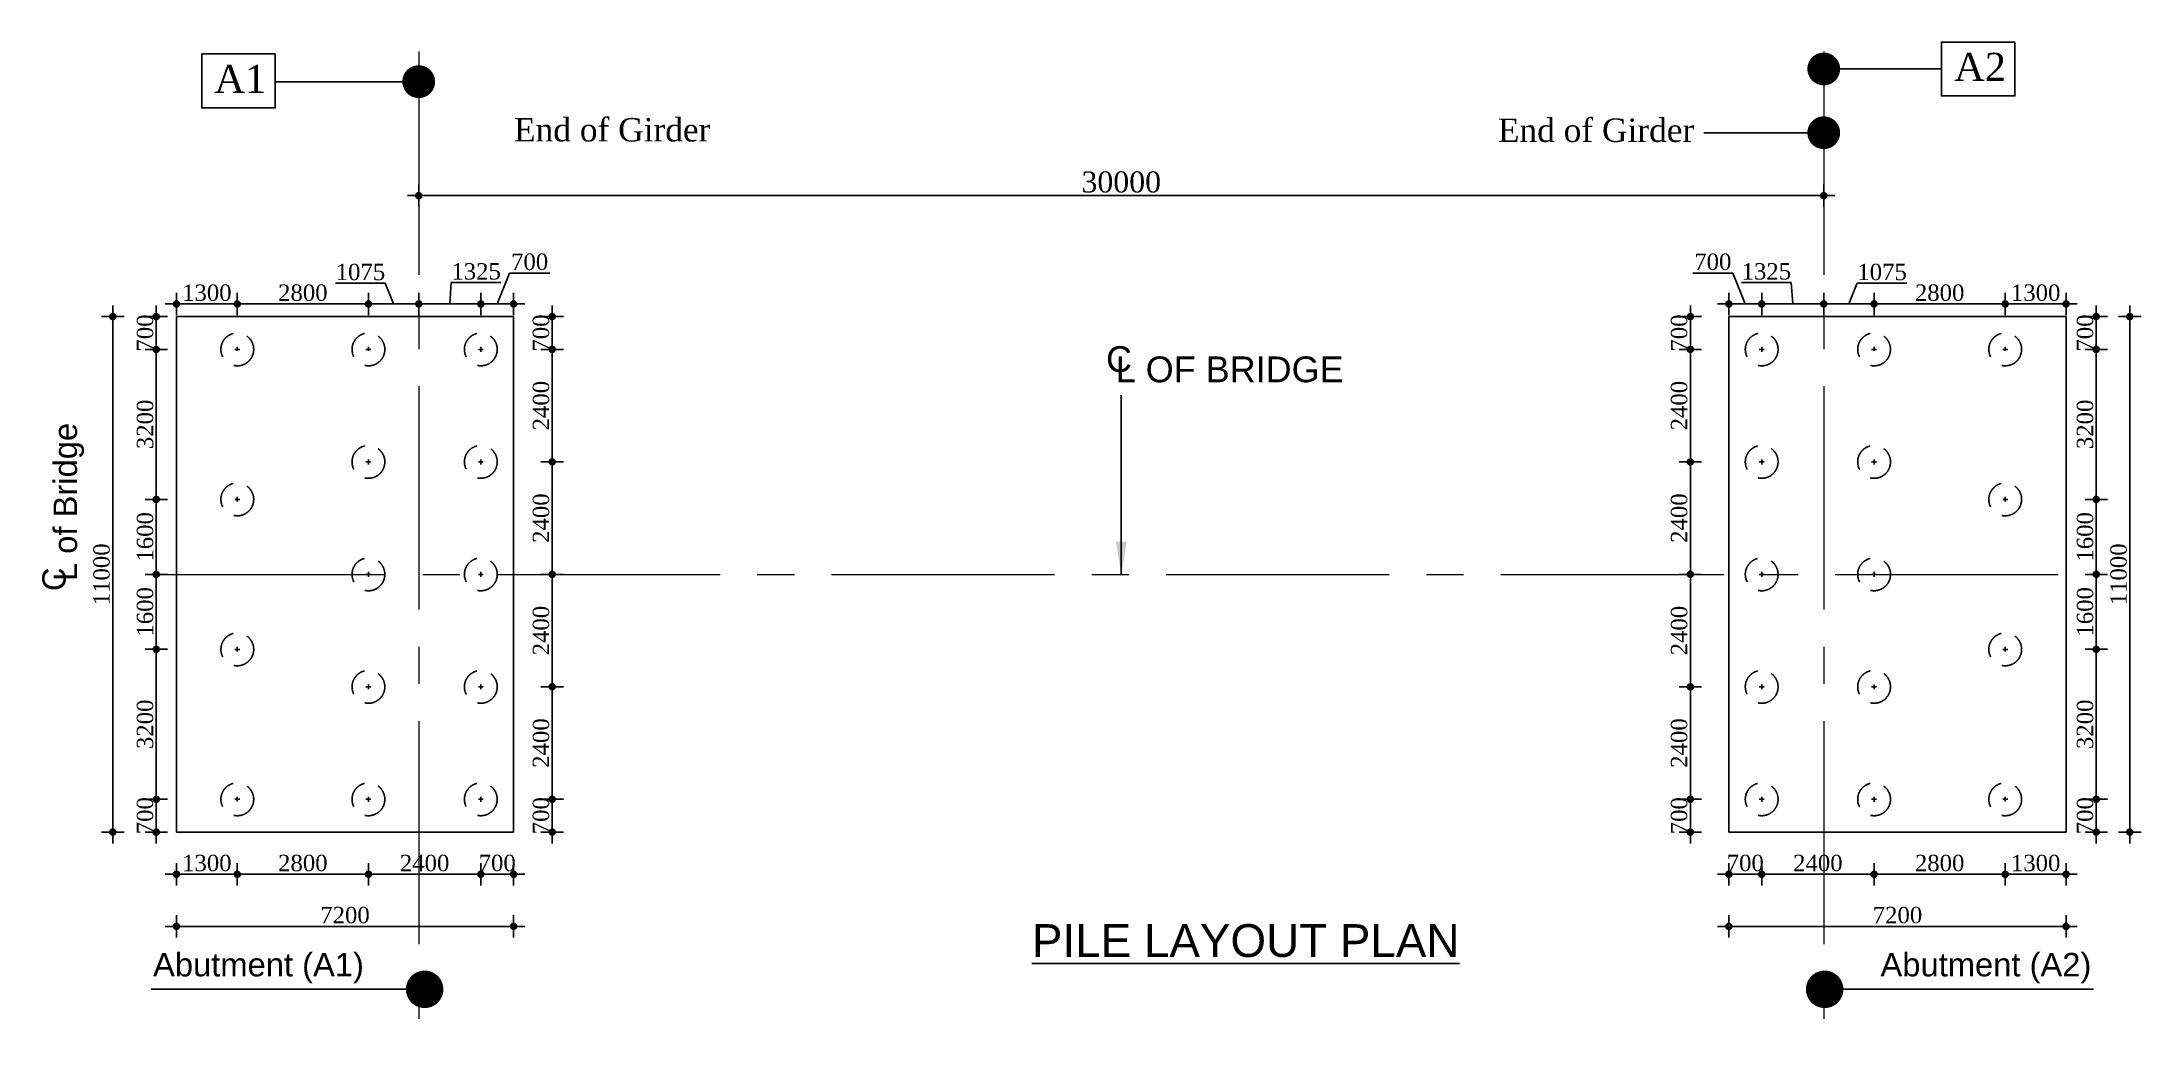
# Model space of a CAD drawing. Header units: millimetres. Extents: x 645430 to 1329725, y -477752 to 44877.
# Drawn here: x 681319 to 726139, y -306265 to -285267 of the extents above; entities that cross this region are included whole.
import ezdxf

# ---------------------------------------------------------------- set-up
doc = ezdxf.new("R2010")
doc.units = ezdxf.units.MM
doc.header["$LTSCALE"] = 250
doc.header["$PDMODE"] = 2
for name, pattern in [('ACAD_ISO10W100', [18, 12, -3, 0, -3]), ('CENTER2', [28.575, 19.05, -3.175, 3.175, -3.175]), ('DASHED2', [0.375, 0.25, -0.125])]:
    doc.linetypes.add(name, pattern=pattern)
doc.layers.add('centerline', color=105, linetype='ACAD_ISO10W100', lineweight=15)
doc.layers.add('Dimention', color=7, linetype='Continuous', lineweight=25)
for name, color, linetype in [('dim', 4, 'Continuous'), ('Dimision', 4, 'Continuous'), ('Extra Line', 145, 'Continuous'), ('Pile', 11, 'Continuous'), ('Text', 7, 'Continuous'), ('TXT', 7, 'Continuous')]:
    doc.layers.add(name, color=color, linetype=linetype)
doc.styles.add('Bridge Dimision - 1', font='arial.ttf', dxfattribs={"height": 125})
doc.styles.add('ROMANS', font='arial.ttf', dxfattribs={"height": 200})
doc.styles.get("Standard").update_dxf_attribs({"font": 'times.ttf'})
doc.styles.add('TNR', font='times.ttf')
doc.dimstyles.new('ISO-125', dxfattribs={"dimtxt": 125, "dimasz": 1.2, "dimexe": 75, "dimexo": 75, "dimgap": 60, "dimtad": 1, "dimdec": 0, "dimtxsty": 'Standard', "dimblk": 'D_TIC', "dimcen": 52.5, "dimclrd": 256, "dimclre": 256, "dimclrt": 256, "dimadec": 0, "dimazin": 0, "dimtfac": 1, "dimtdec": 0, "dimtix": 1, "dimtmove": 0, "dimatfit": 3, "dimldrblk": 'DOT', "dimfxl": 75, "dimfxlon": 1, "dimlwd": -1, "dimarcsym": 0})
doc.dimstyles.new('ISO-25', dxfattribs={"dimtxt": 75, "dimasz": 45, "dimexe": 125, "dimexo": 75.625, "dimgap": 60, "dimtad": 1, "dimdec": 0, "dimtxsty": 'Standard', "dimblk": 'DOT', "dimcen": 52.5, "dimdle": 100, "dimclrd": 256, "dimclre": 256, "dimclrt": 256, "dimadec": 0, "dimazin": 0, "dimtfac": 1, "dimtdec": 0, "dimtix": 1, "dimtmove": 0, "dimatfit": 3, "dimldrblk": 'DOT', "dimfxl": 1, "dimlwd": -1, "dimarcsym": 0})
doc.dimstyles.get("Standard").update_dxf_attribs({"dimtxt": 0.5, "dimasz": 0.18, "dimexe": 0.18, "dimexo": 0.0625, "dimgap": 0.09, "dimtad": 0, "dimtih": 1, "dimtoh": 1, "dimdec": 4, "dimzin": 0, "dimdsep": 46, "dimtxsty": 'Standard', "dimcen": 0.09, "dimadec": 0, "dimazin": 0, "dimtfac": 1, "dimtdec": 4, "dimtofl": 0, "dimtmove": 0, "dimatfit": 3, "dimfxl": 1, "dimtolj": 1, "dimtzin": 0, "dimarcsym": 0})

msp = doc.modelspace()

# ---------------------------------------------------------------- texts
at = {"layer": 'Text'}
for p in [(691397.8, -287390, 0), (712405.6, -287400, 0)]:
    msp.add_text('End of Girder', height=500, dxfattribs=at).set_placement(p)
at = {"layer": 'Text', "style": 'ROMANS'}
for s, p in [('C', (704039.5, -292308.7, 4.6)), ('L OF BRIDGE', (704245.4, -292527.8, 4.6))]:
    msp.add_text(s, height=550, dxfattribs=at).set_placement(p)
at = {"layer": 'Text', "ltscale": 5, "style": 'Bridge Dimision - 1'}
for s, rotation, p in [('Abutment (A1)', 0.00167, (683690.2, -305205.9, 47.5)), ('Abutment (A2)', 359.99833, (720576, -305205.8, 47.5))]:
    msp.add_text(s, height=500, rotation=rotation, dxfattribs=at).set_placement(p)
at = {"layer": 'Text', "char_height": 500, "rotation": 90, "style": 'ROMANS'}
for s, insert, attachment_point in [('L of Bridge', (682217, -296771.6, 0), 7), ('C', (681579.6, -296732.9, 0), 5)]:
    msp.add_mtext(s, dxfattribs=dict(at, insert=insert, attachment_point=attachment_point))
at = {"layer": 'Text', "lineweight": 25, "ltscale": 5, "insert": (701631.8, -304091.5, 0), "char_height": 700, "width": 25539.48, "attachment_point": 1, "rotation": 0.00167, "style": 'Bridge Dimision - 1'}
msp.add_mtext('\\pi824.6;{\\LPILE LAYOUT PLAN}', dxfattribs=at)
at = {"layer": 'TXT', "style": 'TNR'}
for s, p in [('A2', (722148, -286097.4, 0)), ('A1', (684998.5, -286353.1, 0))]:
    msp.add_text(s, height=600, dxfattribs=at).set_placement(p)

# ---------------------------------------------------------------- blocks, each defined once
blk = doc.blocks.new('D_TIC')
at = {"layer": 'Dimision', "ltscale": 5}
for p, q in [((-60, 0), (60, 0)), ((0, 60), (0, -60))]:
    blk.add_line(p, q, dxfattribs=at)
at = {"layer": 'Dimision', "ltscale": 5, "const_width": 20}
blk.add_lwpolyline([(-10, 0, 1), (10, 0, 1)], format="xyb", close=True, dxfattribs=at)
blk = doc.blocks.new('*D221')
at = {"layer": 'Defpoints', "color": 0, "ltscale": 10, "transparency": 16777216}
for p in [(689364, -288546), (689364, -289138, 0), (719364, -291414, 0)]:
    blk.add_point(p, dxfattribs=at)
at = {"layer": 'dim', "lineweight": -2, "ltscale": 10, "transparency": 16777216}
for p, q in [((689364, -288621), (689364, -288471)), ((719364, -288621), (719364, -288471))]:
    blk.add_line(p, q, dxfattribs=at)
at = {"layer": 'dim', "ltscale": 10, "transparency": 16777216}
blk.add_line((719360, -288546), (689368, -288546), dxfattribs=at)
at = {"layer": 'dim', "ltscale": 10, "transparency": 16777216, "xscale": 4, "yscale": 4, "zscale": 4, "rotation": 180}
blk.add_blockref('D_TIC', (689364, -288546), dxfattribs=at)
at = {"layer": 'dim', "ltscale": 10, "transparency": 16777216, "xscale": 4, "yscale": 4, "zscale": 4}
blk.add_blockref('D_TIC', (719364, -288546), dxfattribs=at)
at = {"layer": 'dim', "ltscale": 10, "transparency": 16777216, "insert": (704364, -288257), "char_height": 450, "attachment_point": 5}
blk.add_mtext('30000', dxfattribs=at)
blk = doc.blocks.new('_Dot')
at = {"color": 0, "linetype": 'ByBlock', "lineweight": -2}
blk.add_line((-0.5, 0), (-1, 0), dxfattribs=at)
at = {"color": 0, "linetype": 'ByBlock', "const_width": 0.5}
blk.add_lwpolyline([(-0.25, 0, 1), (0.25, 0, 1)], format="xyb", close=True, dxfattribs=at)
blk = doc.blocks.new('*D222')
at = {"layer": 'Defpoints', "color": 0, "ltscale": 10, "transparency": 16777216}
for p in [(691389, -291127), (690689, -291827), (692213, -291827)]:
    blk.add_point(p, dxfattribs=at)
at = {"layer": 'dim', "lineweight": -2, "ltscale": 10, "transparency": 16777216}
for p, q in [((692138, -291127), (692288, -291127)), ((692138, -291827), (692288, -291827))]:
    blk.add_line(p, q, dxfattribs=at)
at = {"layer": 'dim', "ltscale": 10, "transparency": 16777216}
for p, q in [((692213, -291123), (692213, -291119)), ((692213, -291127), (692213, -291827)), ((692213, -291831), (692213, -291835))]:
    blk.add_line(p, q, dxfattribs=at)
at = {"layer": 'dim', "ltscale": 10, "transparency": 16777216, "xscale": 4, "yscale": 4, "zscale": 4}
for p, rotation in [((692213, -291127), 270), ((692213, -291827), 90)]:
    blk.add_blockref('D_TIC', p, dxfattribs=dict(at, rotation=rotation))
at = {"layer": 'dim', "ltscale": 10, "transparency": 16777216, "insert": (691974, -291477), "char_height": 350, "attachment_point": 5, "rotation": 90}
blk.add_mtext('700', dxfattribs=at)
blk = doc.blocks.new('*D223')
at = {"layer": 'Defpoints', "color": 0, "ltscale": 10, "transparency": 16777216}
for p in [(690689, -291827), (690689, -294227), (692213, -294227)]:
    blk.add_point(p, dxfattribs=at)
at = {"layer": 'dim', "lineweight": -2, "ltscale": 10, "transparency": 16777216}
for p, q in [((692138, -291827), (692288, -291827)), ((692138, -294227), (692288, -294227))]:
    blk.add_line(p, q, dxfattribs=at)
at = {"layer": 'dim', "ltscale": 10, "transparency": 16777216}
blk.add_line((692213, -291831), (692213, -294223), dxfattribs=at)
at = {"layer": 'dim', "ltscale": 10, "transparency": 16777216, "xscale": 4, "yscale": 4, "zscale": 4}
for p, rotation in [((692213, -291827), 90), ((692213, -294227), 270)]:
    blk.add_blockref('D_TIC', p, dxfattribs=dict(at, rotation=rotation))
at = {"layer": 'dim', "ltscale": 10, "transparency": 16777216, "insert": (691975, -293027), "char_height": 350, "attachment_point": 5, "rotation": 90}
blk.add_mtext('2400', dxfattribs=at)
blk = doc.blocks.new('*D224')
at = {"layer": 'Defpoints', "color": 0, "ltscale": 10, "transparency": 16777216}
for p in [(691389, -290857), (691389, -291127), (690689, -291827)]:
    blk.add_point(p, dxfattribs=at)
at = {"layer": 'dim', "ltscale": 10, "transparency": 16777216}
for p, q in [((691039, -290857), (691303, -290198)), ((691303, -290198), (692161, -290198)), ((690693, -290857), (691385, -290857))]:
    blk.add_line(p, q, dxfattribs=at)
at = {"layer": 'dim', "lineweight": -2, "ltscale": 10, "transparency": 16777216}
for p, q in [((690689, -290932), (690689, -290782)), ((691389, -290932), (691389, -290782))]:
    blk.add_line(p, q, dxfattribs=at)
at = {"layer": 'dim', "ltscale": 10, "transparency": 16777216, "xscale": 4, "yscale": 4, "zscale": 4, "rotation": 180}
blk.add_blockref('D_TIC', (690689, -290857), dxfattribs=at)
at = {"layer": 'dim', "ltscale": 10, "transparency": 16777216, "xscale": 4, "yscale": 4, "zscale": 4}
blk.add_blockref('D_TIC', (691389, -290857), dxfattribs=at)
at = {"layer": 'dim', "ltscale": 10, "transparency": 16777216, "insert": (691732, -289960), "char_height": 350, "attachment_point": 5}
blk.add_mtext('700', dxfattribs=at)
blk = doc.blocks.new('*D225')
at = {"layer": 'Defpoints', "color": 0, "ltscale": 10, "transparency": 16777216}
for p in [(689364, -290857), (689364, -291127), (690689, -291827)]:
    blk.add_point(p, dxfattribs=at)
at = {"layer": 'dim', "ltscale": 10, "transparency": 16777216}
for p, q in [((690027, -290857), (690059, -290402)), ((690059, -290402), (691118, -290402)), ((690685, -290857), (689368, -290857))]:
    blk.add_line(p, q, dxfattribs=at)
at = {"layer": 'dim', "lineweight": -2, "ltscale": 10, "transparency": 16777216}
for p, q in [((689364, -290932), (689364, -290782)), ((690689, -290932), (690689, -290782))]:
    blk.add_line(p, q, dxfattribs=at)
at = {"layer": 'dim', "ltscale": 10, "transparency": 16777216, "xscale": 4, "yscale": 4, "zscale": 4, "rotation": 180}
blk.add_blockref('D_TIC', (689364, -290857), dxfattribs=at)
at = {"layer": 'dim', "ltscale": 10, "transparency": 16777216, "xscale": 4, "yscale": 4, "zscale": 4}
blk.add_blockref('D_TIC', (690689, -290857), dxfattribs=at)
at = {"layer": 'dim', "ltscale": 10, "transparency": 16777216, "insert": (690589, -290164), "char_height": 350, "attachment_point": 5}
blk.add_mtext('1325', dxfattribs=at)
blk = doc.blocks.new('*D244')
at = {"layer": 'Defpoints', "color": 0, "ltscale": 10, "transparency": 16777216}
for p in [(688289, -290857), (689364, -291127), (688289, -291775)]:
    blk.add_point(p, dxfattribs=at)
at = {"layer": 'dim', "ltscale": 10, "transparency": 16777216}
for p, q in [((688648, -290415), (687589, -290415)), ((688827, -290857), (688648, -290415)), ((689360, -290857), (688293, -290857))]:
    blk.add_line(p, q, dxfattribs=at)
at = {"layer": 'dim', "lineweight": -2, "ltscale": 10, "transparency": 16777216}
for p, q in [((688289, -290932), (688289, -290782)), ((689364, -290932), (689364, -290782))]:
    blk.add_line(p, q, dxfattribs=at)
at = {"layer": 'dim', "ltscale": 10, "transparency": 16777216, "xscale": 4, "yscale": 4, "zscale": 4, "rotation": 180}
blk.add_blockref('D_TIC', (688289, -290857), dxfattribs=at)
at = {"layer": 'dim', "ltscale": 10, "transparency": 16777216, "xscale": 4, "yscale": 4, "zscale": 4}
blk.add_blockref('D_TIC', (689364, -290857), dxfattribs=at)
at = {"layer": 'dim', "ltscale": 10, "transparency": 16777216, "insert": (688119, -290177), "char_height": 350, "attachment_point": 5}
blk.add_mtext('1075', dxfattribs=at)
blk = doc.blocks.new('*D245')
at = {"layer": 'Defpoints', "color": 0, "ltscale": 10, "transparency": 16777216}
for p in [(685489, -290857), (688289, -291775), (685489, -291827)]:
    blk.add_point(p, dxfattribs=at)
at = {"layer": 'dim', "lineweight": -2, "ltscale": 10, "transparency": 16777216}
for p, q in [((685489, -290932), (685489, -290782)), ((688289, -290932), (688289, -290782))]:
    blk.add_line(p, q, dxfattribs=at)
at = {"layer": 'dim', "ltscale": 10, "transparency": 16777216}
blk.add_line((688285, -290857), (685493, -290857), dxfattribs=at)
at = {"layer": 'dim', "ltscale": 10, "transparency": 16777216, "xscale": 4, "yscale": 4, "zscale": 4, "rotation": 180}
blk.add_blockref('D_TIC', (685489, -290857), dxfattribs=at)
at = {"layer": 'dim', "ltscale": 10, "transparency": 16777216, "xscale": 4, "yscale": 4, "zscale": 4}
blk.add_blockref('D_TIC', (688289, -290857), dxfattribs=at)
at = {"layer": 'dim', "ltscale": 10, "transparency": 16777216, "insert": (686889, -290619), "char_height": 350, "attachment_point": 5}
blk.add_mtext('2800', dxfattribs=at)
blk = doc.blocks.new('*D246')
at = {"layer": 'Defpoints', "color": 0, "ltscale": 10, "transparency": 16777216}
for p in [(684189, -290857), (684189, -291127), (685489, -291827)]:
    blk.add_point(p, dxfattribs=at)
at = {"layer": 'dim', "lineweight": -2, "ltscale": 10, "transparency": 16777216}
for p, q in [((684189, -290932), (684189, -290782)), ((685489, -290932), (685489, -290782))]:
    blk.add_line(p, q, dxfattribs=at)
at = {"layer": 'dim', "ltscale": 10, "transparency": 16777216}
blk.add_line((685485, -290857), (684193, -290857), dxfattribs=at)
at = {"layer": 'dim', "ltscale": 10, "transparency": 16777216, "xscale": 4, "yscale": 4, "zscale": 4, "rotation": 180}
blk.add_blockref('D_TIC', (684189, -290857), dxfattribs=at)
at = {"layer": 'dim', "ltscale": 10, "transparency": 16777216, "xscale": 4, "yscale": 4, "zscale": 4}
blk.add_blockref('D_TIC', (685489, -290857), dxfattribs=at)
at = {"layer": 'dim', "ltscale": 10, "transparency": 16777216, "insert": (684839, -290619), "char_height": 350, "attachment_point": 5}
blk.add_mtext('1300', dxfattribs=at)
blk = doc.blocks.new('*D226')
at = {"layer": 'Defpoints', "color": 0, "ltscale": 10, "transparency": 16777216}
for p in [(690689, -294227), (690329, -296627), (692213, -296627)]:
    blk.add_point(p, dxfattribs=at)
at = {"layer": 'dim', "lineweight": -2, "ltscale": 10, "transparency": 16777216}
for p, q in [((692138, -294227), (692288, -294227)), ((692138, -296627), (692288, -296627))]:
    blk.add_line(p, q, dxfattribs=at)
at = {"layer": 'dim', "ltscale": 10, "transparency": 16777216}
blk.add_line((692213, -294231), (692213, -296623), dxfattribs=at)
at = {"layer": 'dim', "ltscale": 10, "transparency": 16777216, "xscale": 4, "yscale": 4, "zscale": 4}
for p, rotation in [((692213, -294227), 90), ((692213, -296627), 270)]:
    blk.add_blockref('D_TIC', p, dxfattribs=dict(at, rotation=rotation))
at = {"layer": 'dim', "ltscale": 10, "transparency": 16777216, "insert": (691975, -295427), "char_height": 350, "attachment_point": 5, "rotation": 90}
blk.add_mtext('2400', dxfattribs=at)
blk = doc.blocks.new('*D247')
at = {"layer": 'Defpoints', "color": 0, "ltscale": 10, "transparency": 16777216}
for p in [(690329, -296627), (690689, -299027), (692213, -299027)]:
    blk.add_point(p, dxfattribs=at)
at = {"layer": 'dim', "lineweight": -2, "ltscale": 10, "transparency": 16777216}
for p, q in [((692138, -296627), (692288, -296627)), ((692138, -299027), (692288, -299027))]:
    blk.add_line(p, q, dxfattribs=at)
at = {"layer": 'dim', "ltscale": 10, "transparency": 16777216}
blk.add_line((692213, -296631), (692213, -299023), dxfattribs=at)
at = {"layer": 'dim', "ltscale": 10, "transparency": 16777216, "xscale": 4, "yscale": 4, "zscale": 4}
for p, rotation in [((692213, -296627), 90), ((692213, -299027), 270)]:
    blk.add_blockref('D_TIC', p, dxfattribs=dict(at, rotation=rotation))
at = {"layer": 'dim', "ltscale": 10, "transparency": 16777216, "insert": (691975, -297827), "char_height": 350, "attachment_point": 5, "rotation": 90}
blk.add_mtext('2400', dxfattribs=at)
blk = doc.blocks.new('*D248')
at = {"layer": 'Defpoints', "color": 0, "ltscale": 10, "transparency": 16777216}
for p in [(690689, -299027), (690689, -301427), (692213, -301427)]:
    blk.add_point(p, dxfattribs=at)
at = {"layer": 'dim', "lineweight": -2, "ltscale": 10, "transparency": 16777216}
for p, q in [((692138, -299027), (692288, -299027)), ((692138, -301427), (692288, -301427))]:
    blk.add_line(p, q, dxfattribs=at)
at = {"layer": 'dim', "ltscale": 10, "transparency": 16777216}
blk.add_line((692213, -299031), (692213, -301423), dxfattribs=at)
at = {"layer": 'dim', "ltscale": 10, "transparency": 16777216, "xscale": 4, "yscale": 4, "zscale": 4}
for p, rotation in [((692213, -299027), 90), ((692213, -301427), 270)]:
    blk.add_blockref('D_TIC', p, dxfattribs=dict(at, rotation=rotation))
at = {"layer": 'dim', "ltscale": 10, "transparency": 16777216, "insert": (691975, -300227), "char_height": 350, "attachment_point": 5, "rotation": 90}
blk.add_mtext('2400', dxfattribs=at)
blk = doc.blocks.new('*D249')
at = {"layer": 'Defpoints', "color": 0, "ltscale": 10, "transparency": 16777216}
for p in [(690689, -301427), (691389, -302127), (692213, -302127)]:
    blk.add_point(p, dxfattribs=at)
at = {"layer": 'dim', "lineweight": -2, "ltscale": 10, "transparency": 16777216}
for p, q in [((692138, -301427), (692288, -301427)), ((692138, -302127), (692288, -302127))]:
    blk.add_line(p, q, dxfattribs=at)
at = {"layer": 'dim', "ltscale": 10, "transparency": 16777216}
for p, q in [((692213, -301423), (692213, -301419)), ((692213, -301427), (692213, -302127)), ((692213, -302131), (692213, -302135))]:
    blk.add_line(p, q, dxfattribs=at)
at = {"layer": 'dim', "ltscale": 10, "transparency": 16777216, "xscale": 4, "yscale": 4, "zscale": 4}
for p, rotation in [((692213, -301427), 270), ((692213, -302127), 90)]:
    blk.add_blockref('D_TIC', p, dxfattribs=dict(at, rotation=rotation))
at = {"layer": 'dim', "ltscale": 10, "transparency": 16777216, "insert": (691974, -301777), "char_height": 350, "attachment_point": 5, "rotation": 90}
blk.add_mtext('700', dxfattribs=at)
blk = doc.blocks.new('*D250')
at = {"layer": 'Defpoints', "color": 0, "ltscale": 10, "transparency": 16777216}
for p in [(690689, -301427), (691389, -301439), (690689, -303027)]:
    blk.add_point(p, dxfattribs=at)
at = {"layer": 'dim', "lineweight": -2, "ltscale": 10, "transparency": 16777216}
for p, q in [((690689, -302952), (690689, -303102)), ((691389, -302952), (691389, -303102))]:
    blk.add_line(p, q, dxfattribs=at)
at = {"layer": 'dim', "ltscale": 10, "transparency": 16777216}
for p, q in [((690685, -303027), (690681, -303027)), ((691389, -303027), (690689, -303027)), ((691393, -303027), (691397, -303027))]:
    blk.add_line(p, q, dxfattribs=at)
at = {"layer": 'dim', "ltscale": 10, "transparency": 16777216, "xscale": 4, "yscale": 4, "zscale": 4}
blk.add_blockref('D_TIC', (690689, -303027), dxfattribs=at)
at = {"layer": 'dim', "ltscale": 10, "transparency": 16777216, "xscale": 4, "yscale": 4, "zscale": 4, "rotation": 180}
blk.add_blockref('D_TIC', (691389, -303027), dxfattribs=at)
at = {"layer": 'dim', "ltscale": 10, "transparency": 16777216, "insert": (691039, -302788), "char_height": 350, "attachment_point": 5}
blk.add_mtext('700', dxfattribs=at)
blk = doc.blocks.new('*D251')
at = {"layer": 'Defpoints', "color": 0, "ltscale": 10, "transparency": 16777216}
for p in [(688289, -301480), (690689, -301427), (688289, -303027)]:
    blk.add_point(p, dxfattribs=at)
at = {"layer": 'dim', "lineweight": -2, "ltscale": 10, "transparency": 16777216}
for p, q in [((688289, -302952), (688289, -303102)), ((690689, -302952), (690689, -303102))]:
    blk.add_line(p, q, dxfattribs=at)
at = {"layer": 'dim', "ltscale": 10, "transparency": 16777216}
blk.add_line((690685, -303027), (688293, -303027), dxfattribs=at)
at = {"layer": 'dim', "ltscale": 10, "transparency": 16777216, "xscale": 4, "yscale": 4, "zscale": 4, "rotation": 180}
blk.add_blockref('D_TIC', (688289, -303027), dxfattribs=at)
at = {"layer": 'dim', "ltscale": 10, "transparency": 16777216, "xscale": 4, "yscale": 4, "zscale": 4}
blk.add_blockref('D_TIC', (690689, -303027), dxfattribs=at)
at = {"layer": 'dim', "ltscale": 10, "transparency": 16777216, "insert": (689489, -302789), "char_height": 350, "attachment_point": 5}
blk.add_mtext('2400', dxfattribs=at)
blk = doc.blocks.new('*D252')
at = {"layer": 'Defpoints', "color": 0, "ltscale": 10, "transparency": 16777216}
for p in [(685489, -301474), (688289, -301480), (685489, -303027)]:
    blk.add_point(p, dxfattribs=at)
at = {"layer": 'dim', "lineweight": -2, "ltscale": 10, "transparency": 16777216}
for p, q in [((685489, -302952), (685489, -303102)), ((688289, -302952), (688289, -303102))]:
    blk.add_line(p, q, dxfattribs=at)
at = {"layer": 'dim', "ltscale": 10, "transparency": 16777216}
blk.add_line((688285, -303027), (685493, -303027), dxfattribs=at)
at = {"layer": 'dim', "ltscale": 10, "transparency": 16777216, "xscale": 4, "yscale": 4, "zscale": 4, "rotation": 180}
blk.add_blockref('D_TIC', (685489, -303027), dxfattribs=at)
at = {"layer": 'dim', "ltscale": 10, "transparency": 16777216, "xscale": 4, "yscale": 4, "zscale": 4}
blk.add_blockref('D_TIC', (688289, -303027), dxfattribs=at)
at = {"layer": 'dim', "ltscale": 10, "transparency": 16777216, "insert": (686889, -302789), "char_height": 350, "attachment_point": 5}
blk.add_mtext('2800', dxfattribs=at)
blk = doc.blocks.new('*D253')
at = {"layer": 'Defpoints', "color": 0, "ltscale": 10, "transparency": 16777216}
for p in [(685489, -301474), (684189, -302127), (684189, -303027)]:
    blk.add_point(p, dxfattribs=at)
at = {"layer": 'dim', "lineweight": -2, "ltscale": 10, "transparency": 16777216}
for p, q in [((684189, -302952), (684189, -303102)), ((685489, -302952), (685489, -303102))]:
    blk.add_line(p, q, dxfattribs=at)
at = {"layer": 'dim', "ltscale": 10, "transparency": 16777216}
blk.add_line((685485, -303027), (684193, -303027), dxfattribs=at)
at = {"layer": 'dim', "ltscale": 10, "transparency": 16777216, "xscale": 4, "yscale": 4, "zscale": 4, "rotation": 180}
blk.add_blockref('D_TIC', (684189, -303027), dxfattribs=at)
at = {"layer": 'dim', "ltscale": 10, "transparency": 16777216, "xscale": 4, "yscale": 4, "zscale": 4}
blk.add_blockref('D_TIC', (685489, -303027), dxfattribs=at)
at = {"layer": 'dim', "ltscale": 10, "transparency": 16777216, "insert": (684839, -302789), "char_height": 350, "attachment_point": 5}
blk.add_mtext('1300', dxfattribs=at)
blk = doc.blocks.new('*D254')
at = {"layer": 'Defpoints', "color": 0, "ltscale": 10, "transparency": 16777216}
for p in [(684189, -302127), (691389, -302127), (691389, -304139)]:
    blk.add_point(p, dxfattribs=at)
at = {"layer": 'dim', "lineweight": -2, "ltscale": 10, "transparency": 16777216}
for p, q in [((684189, -304064), (684189, -304214)), ((691389, -304064), (691389, -304214))]:
    blk.add_line(p, q, dxfattribs=at)
at = {"layer": 'dim', "ltscale": 10, "transparency": 16777216}
blk.add_line((684193, -304139), (691385, -304139), dxfattribs=at)
at = {"layer": 'dim', "ltscale": 10, "transparency": 16777216, "xscale": 4, "yscale": 4, "zscale": 4, "rotation": 180}
blk.add_blockref('D_TIC', (684189, -304139), dxfattribs=at)
at = {"layer": 'dim', "ltscale": 10, "transparency": 16777216, "xscale": 4, "yscale": 4, "zscale": 4}
blk.add_blockref('D_TIC', (691389, -304139), dxfattribs=at)
at = {"layer": 'dim', "ltscale": 10, "transparency": 16777216, "insert": (687789, -303900), "char_height": 350, "attachment_point": 5}
blk.add_mtext('7200', dxfattribs=at)
blk = doc.blocks.new('*D227')
at = {"layer": 'Defpoints', "color": 0, "ltscale": 10, "transparency": 16777216}
for p in [(685489, -291127, 0), (683759, -291827), (685489, -291827, 0)]:
    blk.add_point(p, dxfattribs=at)
at = {"layer": 'dim', "lineweight": -2, "ltscale": 10, "transparency": 16777216}
for p, q in [((683834, -291127), (683684, -291127)), ((683834, -291827), (683684, -291827))]:
    blk.add_line(p, q, dxfattribs=at)
at = {"layer": 'dim', "ltscale": 10, "transparency": 16777216}
for p, q in [((683759, -291123), (683759, -291119)), ((683759, -291127), (683759, -291827)), ((683759, -291831), (683759, -291835))]:
    blk.add_line(p, q, dxfattribs=at)
at = {"layer": 'dim', "ltscale": 10, "transparency": 16777216, "xscale": 4, "yscale": 4, "zscale": 4}
for p, rotation in [((683759, -291127), 270), ((683759, -291827), 90)]:
    blk.add_blockref('D_TIC', p, dxfattribs=dict(at, rotation=rotation))
at = {"layer": 'dim', "ltscale": 10, "transparency": 16777216, "insert": (683520, -291477), "char_height": 350, "attachment_point": 5, "rotation": 90}
blk.add_mtext('700', dxfattribs=at)
blk = doc.blocks.new('*D255')
at = {"layer": 'Defpoints', "color": 0, "ltscale": 10, "transparency": 16777216}
for p in [(685489, -291827, 0), (683759, -295028), (685489, -295028)]:
    blk.add_point(p, dxfattribs=at)
at = {"layer": 'dim', "lineweight": -2, "ltscale": 10, "transparency": 16777216}
for p, q in [((683834, -291827), (683684, -291827)), ((683834, -295028), (683684, -295028))]:
    blk.add_line(p, q, dxfattribs=at)
at = {"layer": 'dim', "ltscale": 10, "transparency": 16777216}
blk.add_line((683759, -291831), (683759, -295024), dxfattribs=at)
at = {"layer": 'dim', "ltscale": 10, "transparency": 16777216, "xscale": 4, "yscale": 4, "zscale": 4}
for p, rotation in [((683759, -291827), 90), ((683759, -295028), 270)]:
    blk.add_blockref('D_TIC', p, dxfattribs=dict(at, rotation=rotation))
at = {"layer": 'dim', "ltscale": 10, "transparency": 16777216, "insert": (683521, -293427), "char_height": 350, "attachment_point": 5, "rotation": 90}
blk.add_mtext('3200', dxfattribs=at)
blk = doc.blocks.new('*D256')
at = {"layer": 'Defpoints', "color": 0, "ltscale": 10, "transparency": 16777216}
for p in [(685489, -295028), (683759, -296627), (684189, -296627)]:
    blk.add_point(p, dxfattribs=at)
at = {"layer": 'dim', "lineweight": -2, "ltscale": 10, "transparency": 16777216}
for p, q in [((683834, -295028), (683684, -295028)), ((683834, -296627), (683684, -296627))]:
    blk.add_line(p, q, dxfattribs=at)
at = {"layer": 'dim', "ltscale": 10, "transparency": 16777216}
blk.add_line((683759, -295032), (683759, -296623), dxfattribs=at)
at = {"layer": 'dim', "ltscale": 10, "transparency": 16777216, "xscale": 4, "yscale": 4, "zscale": 4}
for p, rotation in [((683759, -295028), 90), ((683759, -296627), 270)]:
    blk.add_blockref('D_TIC', p, dxfattribs=dict(at, rotation=rotation))
at = {"layer": 'dim', "ltscale": 10, "transparency": 16777216, "insert": (683521, -295827), "char_height": 350, "attachment_point": 5, "rotation": 90}
blk.add_mtext('1600', dxfattribs=at)
blk = doc.blocks.new('*D228')
at = {"layer": 'Defpoints', "color": 0, "ltscale": 10, "transparency": 16777216}
for p in [(684189, -296627), (683759, -298227), (685437, -298227)]:
    blk.add_point(p, dxfattribs=at)
at = {"layer": 'dim', "lineweight": -2, "ltscale": 10, "transparency": 16777216}
for p, q in [((683834, -296627), (683684, -296627)), ((683834, -298227), (683684, -298227))]:
    blk.add_line(p, q, dxfattribs=at)
at = {"layer": 'dim', "ltscale": 10, "transparency": 16777216}
blk.add_line((683759, -296631), (683759, -298223), dxfattribs=at)
at = {"layer": 'dim', "ltscale": 10, "transparency": 16777216, "xscale": 4, "yscale": 4, "zscale": 4}
for p, rotation in [((683759, -296627), 90), ((683759, -298227), 270)]:
    blk.add_blockref('D_TIC', p, dxfattribs=dict(at, rotation=rotation))
at = {"layer": 'dim', "ltscale": 10, "transparency": 16777216, "insert": (683521, -297427), "char_height": 350, "attachment_point": 5, "rotation": 90}
blk.add_mtext('1600', dxfattribs=at)
blk = doc.blocks.new('*D229')
at = {"layer": 'Defpoints', "color": 0, "ltscale": 10, "transparency": 16777216}
for p in [(685437, -298227), (683759, -301427), (685437, -301427)]:
    blk.add_point(p, dxfattribs=at)
at = {"layer": 'dim', "lineweight": -2, "ltscale": 10, "transparency": 16777216}
for p, q in [((683834, -298227), (683684, -298227)), ((683834, -301427), (683684, -301427))]:
    blk.add_line(p, q, dxfattribs=at)
at = {"layer": 'dim', "ltscale": 10, "transparency": 16777216}
blk.add_line((683759, -298231), (683759, -301423), dxfattribs=at)
at = {"layer": 'dim', "ltscale": 10, "transparency": 16777216, "xscale": 4, "yscale": 4, "zscale": 4}
for p, rotation in [((683759, -298227), 90), ((683759, -301427), 270)]:
    blk.add_blockref('D_TIC', p, dxfattribs=dict(at, rotation=rotation))
at = {"layer": 'dim', "ltscale": 10, "transparency": 16777216, "insert": (683521, -299827), "char_height": 350, "attachment_point": 5, "rotation": 90}
blk.add_mtext('3200', dxfattribs=at)
blk = doc.blocks.new('*D230')
at = {"layer": 'Defpoints', "color": 0, "ltscale": 10, "transparency": 16777216}
for p in [(685437, -301427), (683759, -302127), (684189, -302127)]:
    blk.add_point(p, dxfattribs=at)
at = {"layer": 'dim', "lineweight": -2, "ltscale": 10, "transparency": 16777216}
for p, q in [((683834, -301427), (683684, -301427)), ((683834, -302127), (683684, -302127))]:
    blk.add_line(p, q, dxfattribs=at)
at = {"layer": 'dim', "ltscale": 10, "transparency": 16777216}
for p, q in [((683759, -301423), (683759, -301419)), ((683759, -301427), (683759, -302127)), ((683759, -302131), (683759, -302135))]:
    blk.add_line(p, q, dxfattribs=at)
at = {"layer": 'dim', "ltscale": 10, "transparency": 16777216, "xscale": 4, "yscale": 4, "zscale": 4}
for p, rotation in [((683759, -301427), 270), ((683759, -302127), 90)]:
    blk.add_blockref('D_TIC', p, dxfattribs=dict(at, rotation=rotation))
at = {"layer": 'dim', "ltscale": 10, "transparency": 16777216, "insert": (683520, -301777), "char_height": 350, "attachment_point": 5, "rotation": 90}
blk.add_mtext('700', dxfattribs=at)
blk = doc.blocks.new('*D231')
at = {"layer": 'Defpoints', "color": 0, "ltscale": 10, "transparency": 16777216}
for p in [(684189, -291127, 0), (682830, -302127), (684189, -302127, 0)]:
    blk.add_point(p, dxfattribs=at)
at = {"layer": 'dim', "lineweight": -2, "ltscale": 10, "transparency": 16777216}
for p, q in [((682905, -291127), (682755, -291127)), ((682905, -302127), (682755, -302127))]:
    blk.add_line(p, q, dxfattribs=at)
at = {"layer": 'dim', "ltscale": 10, "transparency": 16777216}
blk.add_line((682830, -291131), (682830, -302123), dxfattribs=at)
at = {"layer": 'dim', "ltscale": 10, "transparency": 16777216, "xscale": 4, "yscale": 4, "zscale": 4}
for p, rotation in [((682830, -291127), 90), ((682830, -302127), 270)]:
    blk.add_blockref('D_TIC', p, dxfattribs=dict(at, rotation=rotation))
at = {"layer": 'dim', "ltscale": 10, "transparency": 16777216, "insert": (682592, -296627), "char_height": 350, "attachment_point": 5, "rotation": 90}
blk.add_mtext('11000', dxfattribs=at)
blk = doc.blocks.new('*D210')
at = {"layer": 'Defpoints', "color": 0, "ltscale": 10, "transparency": 16777216}
for p in [(717339, -291127), (716516, -291827), (718039, -291827)]:
    blk.add_point(p, dxfattribs=at)
at = {"layer": 'dim', "lineweight": -2, "ltscale": 10, "transparency": 16777216}
for p, q in [((716591, -291127), (716441, -291127)), ((716591, -291827), (716441, -291827))]:
    blk.add_line(p, q, dxfattribs=at)
at = {"layer": 'dim', "ltscale": 10, "transparency": 16777216}
for p, q in [((716516, -291123), (716516, -291119)), ((716516, -291127), (716516, -291827)), ((716516, -291831), (716516, -291835))]:
    blk.add_line(p, q, dxfattribs=at)
at = {"layer": 'dim', "ltscale": 10, "transparency": 16777216, "xscale": 4, "yscale": 4, "zscale": 4}
for p, rotation in [((716516, -291127), 270), ((716516, -291827), 90)]:
    blk.add_blockref('D_TIC', p, dxfattribs=dict(at, rotation=rotation))
at = {"layer": 'dim', "ltscale": 10, "transparency": 16777216, "insert": (716277, -291477), "char_height": 350, "attachment_point": 5, "rotation": 90}
blk.add_mtext('700', dxfattribs=at)
blk = doc.blocks.new('*D211')
at = {"layer": 'Defpoints', "color": 0, "ltscale": 10, "transparency": 16777216}
for p in [(718039, -291827), (716516, -294227), (718039, -294227)]:
    blk.add_point(p, dxfattribs=at)
at = {"layer": 'dim', "lineweight": -2, "ltscale": 10, "transparency": 16777216}
for p, q in [((716591, -291827), (716441, -291827)), ((716591, -294227), (716441, -294227))]:
    blk.add_line(p, q, dxfattribs=at)
at = {"layer": 'dim', "ltscale": 10, "transparency": 16777216}
blk.add_line((716516, -291831), (716516, -294223), dxfattribs=at)
at = {"layer": 'dim', "ltscale": 10, "transparency": 16777216, "xscale": 4, "yscale": 4, "zscale": 4}
for p, rotation in [((716516, -291827), 90), ((716516, -294227), 270)]:
    blk.add_blockref('D_TIC', p, dxfattribs=dict(at, rotation=rotation))
at = {"layer": 'dim', "ltscale": 10, "transparency": 16777216, "insert": (716278, -293027), "char_height": 350, "attachment_point": 5, "rotation": 90}
blk.add_mtext('2400', dxfattribs=at)
blk = doc.blocks.new('*D212')
at = {"layer": 'Defpoints', "color": 0, "ltscale": 10, "transparency": 16777216}
for p in [(717339, -290857), (717339, -291127), (718039, -291827)]:
    blk.add_point(p, dxfattribs=at)
at = {"layer": 'dim', "ltscale": 10, "transparency": 16777216}
for p, q in [((717425, -290198), (716568, -290198)), ((717689, -290857), (717425, -290198)), ((718035, -290857), (717343, -290857))]:
    blk.add_line(p, q, dxfattribs=at)
at = {"layer": 'dim', "lineweight": -2, "ltscale": 10, "transparency": 16777216}
for p, q in [((717339, -290932), (717339, -290782)), ((718039, -290932), (718039, -290782))]:
    blk.add_line(p, q, dxfattribs=at)
at = {"layer": 'dim', "ltscale": 10, "transparency": 16777216, "xscale": 4, "yscale": 4, "zscale": 4, "rotation": 180}
blk.add_blockref('D_TIC', (717339, -290857), dxfattribs=at)
at = {"layer": 'dim', "ltscale": 10, "transparency": 16777216, "xscale": 4, "yscale": 4, "zscale": 4}
blk.add_blockref('D_TIC', (718039, -290857), dxfattribs=at)
at = {"layer": 'dim', "ltscale": 10, "transparency": 16777216, "insert": (716996, -289960), "char_height": 350, "attachment_point": 5}
blk.add_mtext('700', dxfattribs=at)
blk = doc.blocks.new('*D213')
at = {"layer": 'Defpoints', "color": 0, "ltscale": 10, "transparency": 16777216}
for p in [(719364, -290857), (719364, -291127), (718039, -291827)]:
    blk.add_point(p, dxfattribs=at)
at = {"layer": 'dim', "ltscale": 10, "transparency": 16777216}
for p, q in [((718669, -290402), (717610, -290402)), ((718702, -290857), (718669, -290402)), ((718043, -290857), (719360, -290857))]:
    blk.add_line(p, q, dxfattribs=at)
at = {"layer": 'dim', "lineweight": -2, "ltscale": 10, "transparency": 16777216}
for p, q in [((718039, -290932), (718039, -290782)), ((719364, -290932), (719364, -290782))]:
    blk.add_line(p, q, dxfattribs=at)
at = {"layer": 'dim', "ltscale": 10, "transparency": 16777216, "xscale": 4, "yscale": 4, "zscale": 4, "rotation": 180}
blk.add_blockref('D_TIC', (718039, -290857), dxfattribs=at)
at = {"layer": 'dim', "ltscale": 10, "transparency": 16777216, "xscale": 4, "yscale": 4, "zscale": 4}
blk.add_blockref('D_TIC', (719364, -290857), dxfattribs=at)
at = {"layer": 'dim', "ltscale": 10, "transparency": 16777216, "insert": (718140, -290164), "char_height": 350, "attachment_point": 5}
blk.add_mtext('1325', dxfattribs=at)
blk = doc.blocks.new('*D232')
at = {"layer": 'Defpoints', "color": 0, "ltscale": 10, "transparency": 16777216}
for p in [(720439, -290857), (719364, -291127), (720439, -291775)]:
    blk.add_point(p, dxfattribs=at)
at = {"layer": 'dim', "ltscale": 10, "transparency": 16777216}
for p, q in [((719902, -290857), (720080, -290415)), ((720080, -290415), (721139, -290415)), ((719368, -290857), (720435, -290857))]:
    blk.add_line(p, q, dxfattribs=at)
at = {"layer": 'dim', "lineweight": -2, "ltscale": 10, "transparency": 16777216}
for p, q in [((719364, -290932), (719364, -290782)), ((720439, -290932), (720439, -290782))]:
    blk.add_line(p, q, dxfattribs=at)
at = {"layer": 'dim', "ltscale": 10, "transparency": 16777216, "xscale": 4, "yscale": 4, "zscale": 4, "rotation": 180}
blk.add_blockref('D_TIC', (719364, -290857), dxfattribs=at)
at = {"layer": 'dim', "ltscale": 10, "transparency": 16777216, "xscale": 4, "yscale": 4, "zscale": 4}
blk.add_blockref('D_TIC', (720439, -290857), dxfattribs=at)
at = {"layer": 'dim', "ltscale": 10, "transparency": 16777216, "insert": (720610, -290177), "char_height": 350, "attachment_point": 5}
blk.add_mtext('1075', dxfattribs=at)
blk = doc.blocks.new('*D233')
at = {"layer": 'Defpoints', "color": 0, "ltscale": 10, "transparency": 16777216}
for p in [(723239, -290857), (720439, -291775), (723239, -291827)]:
    blk.add_point(p, dxfattribs=at)
at = {"layer": 'dim', "lineweight": -2, "ltscale": 10, "transparency": 16777216}
for p, q in [((720439, -290932), (720439, -290782)), ((723239, -290932), (723239, -290782))]:
    blk.add_line(p, q, dxfattribs=at)
at = {"layer": 'dim', "ltscale": 10, "transparency": 16777216}
blk.add_line((720443, -290857), (723235, -290857), dxfattribs=at)
at = {"layer": 'dim', "ltscale": 10, "transparency": 16777216, "xscale": 4, "yscale": 4, "zscale": 4, "rotation": 180}
blk.add_blockref('D_TIC', (720439, -290857), dxfattribs=at)
at = {"layer": 'dim', "ltscale": 10, "transparency": 16777216, "xscale": 4, "yscale": 4, "zscale": 4}
blk.add_blockref('D_TIC', (723239, -290857), dxfattribs=at)
at = {"layer": 'dim', "ltscale": 10, "transparency": 16777216, "insert": (721839, -290619), "char_height": 350, "attachment_point": 5}
blk.add_mtext('2800', dxfattribs=at)
blk = doc.blocks.new('*D234')
at = {"layer": 'Defpoints', "color": 0, "ltscale": 10, "transparency": 16777216}
for p in [(724539, -290857), (724539, -291127), (723239, -291827)]:
    blk.add_point(p, dxfattribs=at)
at = {"layer": 'dim', "lineweight": -2, "ltscale": 10, "transparency": 16777216}
for p, q in [((723239, -290932), (723239, -290782)), ((724539, -290932), (724539, -290782))]:
    blk.add_line(p, q, dxfattribs=at)
at = {"layer": 'dim', "ltscale": 10, "transparency": 16777216}
blk.add_line((723243, -290857), (724535, -290857), dxfattribs=at)
at = {"layer": 'dim', "ltscale": 10, "transparency": 16777216, "xscale": 4, "yscale": 4, "zscale": 4, "rotation": 180}
blk.add_blockref('D_TIC', (723239, -290857), dxfattribs=at)
at = {"layer": 'dim', "ltscale": 10, "transparency": 16777216, "xscale": 4, "yscale": 4, "zscale": 4}
blk.add_blockref('D_TIC', (724539, -290857), dxfattribs=at)
at = {"layer": 'dim', "ltscale": 10, "transparency": 16777216, "insert": (723889, -290619), "char_height": 350, "attachment_point": 5}
blk.add_mtext('1300', dxfattribs=at)
blk = doc.blocks.new('*D214')
at = {"layer": 'Defpoints', "color": 0, "ltscale": 10, "transparency": 16777216}
for p in [(718039, -294227), (716516, -296627), (718400, -296627)]:
    blk.add_point(p, dxfattribs=at)
at = {"layer": 'dim', "lineweight": -2, "ltscale": 10, "transparency": 16777216}
for p, q in [((716591, -294227), (716441, -294227)), ((716591, -296627), (716441, -296627))]:
    blk.add_line(p, q, dxfattribs=at)
at = {"layer": 'dim', "ltscale": 10, "transparency": 16777216}
blk.add_line((716516, -294231), (716516, -296623), dxfattribs=at)
at = {"layer": 'dim', "ltscale": 10, "transparency": 16777216, "xscale": 4, "yscale": 4, "zscale": 4}
for p, rotation in [((716516, -294227), 90), ((716516, -296627), 270)]:
    blk.add_blockref('D_TIC', p, dxfattribs=dict(at, rotation=rotation))
at = {"layer": 'dim', "ltscale": 10, "transparency": 16777216, "insert": (716278, -295427), "char_height": 350, "attachment_point": 5, "rotation": 90}
blk.add_mtext('2400', dxfattribs=at)
blk = doc.blocks.new('*D235')
at = {"layer": 'Defpoints', "color": 0, "ltscale": 10, "transparency": 16777216}
for p in [(718400, -296627), (716516, -299027), (718039, -299027)]:
    blk.add_point(p, dxfattribs=at)
at = {"layer": 'dim', "lineweight": -2, "ltscale": 10, "transparency": 16777216}
for p, q in [((716591, -296627), (716441, -296627)), ((716591, -299027), (716441, -299027))]:
    blk.add_line(p, q, dxfattribs=at)
at = {"layer": 'dim', "ltscale": 10, "transparency": 16777216}
blk.add_line((716516, -296631), (716516, -299023), dxfattribs=at)
at = {"layer": 'dim', "ltscale": 10, "transparency": 16777216, "xscale": 4, "yscale": 4, "zscale": 4}
for p, rotation in [((716516, -296627), 90), ((716516, -299027), 270)]:
    blk.add_blockref('D_TIC', p, dxfattribs=dict(at, rotation=rotation))
at = {"layer": 'dim', "ltscale": 10, "transparency": 16777216, "insert": (716278, -297827), "char_height": 350, "attachment_point": 5, "rotation": 90}
blk.add_mtext('2400', dxfattribs=at)
blk = doc.blocks.new('*D236')
at = {"layer": 'Defpoints', "color": 0, "ltscale": 10, "transparency": 16777216}
for p in [(718039, -299027), (716516, -301427), (718039, -301427)]:
    blk.add_point(p, dxfattribs=at)
at = {"layer": 'dim', "lineweight": -2, "ltscale": 10, "transparency": 16777216}
for p, q in [((716591, -299027), (716441, -299027)), ((716591, -301427), (716441, -301427))]:
    blk.add_line(p, q, dxfattribs=at)
at = {"layer": 'dim', "ltscale": 10, "transparency": 16777216}
blk.add_line((716516, -299031), (716516, -301423), dxfattribs=at)
at = {"layer": 'dim', "ltscale": 10, "transparency": 16777216, "xscale": 4, "yscale": 4, "zscale": 4}
for p, rotation in [((716516, -299027), 90), ((716516, -301427), 270)]:
    blk.add_blockref('D_TIC', p, dxfattribs=dict(at, rotation=rotation))
at = {"layer": 'dim', "ltscale": 10, "transparency": 16777216, "insert": (716278, -300227), "char_height": 350, "attachment_point": 5, "rotation": 90}
blk.add_mtext('2400', dxfattribs=at)
blk = doc.blocks.new('*D237')
at = {"layer": 'Defpoints', "color": 0, "ltscale": 10, "transparency": 16777216}
for p in [(718039, -301427), (716516, -302127), (717339, -302127)]:
    blk.add_point(p, dxfattribs=at)
at = {"layer": 'dim', "lineweight": -2, "ltscale": 10, "transparency": 16777216}
for p, q in [((716591, -301427), (716441, -301427)), ((716591, -302127), (716441, -302127))]:
    blk.add_line(p, q, dxfattribs=at)
at = {"layer": 'dim', "ltscale": 10, "transparency": 16777216}
for p, q in [((716516, -301423), (716516, -301419)), ((716516, -301427), (716516, -302127)), ((716516, -302131), (716516, -302135))]:
    blk.add_line(p, q, dxfattribs=at)
at = {"layer": 'dim', "ltscale": 10, "transparency": 16777216, "xscale": 4, "yscale": 4, "zscale": 4}
for p, rotation in [((716516, -301427), 270), ((716516, -302127), 90)]:
    blk.add_blockref('D_TIC', p, dxfattribs=dict(at, rotation=rotation))
at = {"layer": 'dim', "ltscale": 10, "transparency": 16777216, "insert": (716277, -301777), "char_height": 350, "attachment_point": 5, "rotation": 90}
blk.add_mtext('700', dxfattribs=at)
blk = doc.blocks.new('*D238')
at = {"layer": 'Defpoints', "color": 0, "ltscale": 10, "transparency": 16777216}
for p in [(717339, -301439), (718039, -301427), (718039, -303027)]:
    blk.add_point(p, dxfattribs=at)
at = {"layer": 'dim', "lineweight": -2, "ltscale": 10, "transparency": 16777216}
for p, q in [((717339, -302952), (717339, -303102)), ((718039, -302952), (718039, -303102))]:
    blk.add_line(p, q, dxfattribs=at)
at = {"layer": 'dim', "ltscale": 10, "transparency": 16777216}
for p, q in [((717335, -303027), (717331, -303027)), ((717339, -303027), (718039, -303027)), ((718043, -303027), (718047, -303027))]:
    blk.add_line(p, q, dxfattribs=at)
at = {"layer": 'dim', "ltscale": 10, "transparency": 16777216, "xscale": 4, "yscale": 4, "zscale": 4}
blk.add_blockref('D_TIC', (717339, -303027), dxfattribs=at)
at = {"layer": 'dim', "ltscale": 10, "transparency": 16777216, "xscale": 4, "yscale": 4, "zscale": 4, "rotation": 180}
blk.add_blockref('D_TIC', (718039, -303027), dxfattribs=at)
at = {"layer": 'dim', "ltscale": 10, "transparency": 16777216, "insert": (717689, -302788), "char_height": 350, "attachment_point": 5}
blk.add_mtext('700', dxfattribs=at)
blk = doc.blocks.new('*D239')
at = {"layer": 'Defpoints', "color": 0, "ltscale": 10, "transparency": 16777216}
for p in [(718039, -301427), (720439, -301480), (720439, -303027)]:
    blk.add_point(p, dxfattribs=at)
at = {"layer": 'dim', "lineweight": -2, "ltscale": 10, "transparency": 16777216}
for p, q in [((718039, -302952), (718039, -303102)), ((720439, -302952), (720439, -303102))]:
    blk.add_line(p, q, dxfattribs=at)
at = {"layer": 'dim', "ltscale": 10, "transparency": 16777216}
blk.add_line((718043, -303027), (720435, -303027), dxfattribs=at)
at = {"layer": 'dim', "ltscale": 10, "transparency": 16777216, "xscale": 4, "yscale": 4, "zscale": 4, "rotation": 180}
blk.add_blockref('D_TIC', (718039, -303027), dxfattribs=at)
at = {"layer": 'dim', "ltscale": 10, "transparency": 16777216, "xscale": 4, "yscale": 4, "zscale": 4}
blk.add_blockref('D_TIC', (720439, -303027), dxfattribs=at)
at = {"layer": 'dim', "ltscale": 10, "transparency": 16777216, "insert": (719239, -302789), "char_height": 350, "attachment_point": 5}
blk.add_mtext('2400', dxfattribs=at)
blk = doc.blocks.new('*D240')
at = {"layer": 'Defpoints', "color": 0, "ltscale": 10, "transparency": 16777216}
for p in [(720439, -301480), (723239, -301474), (723239, -303027)]:
    blk.add_point(p, dxfattribs=at)
at = {"layer": 'dim', "lineweight": -2, "ltscale": 10, "transparency": 16777216}
for p, q in [((720439, -302952), (720439, -303102)), ((723239, -302952), (723239, -303102))]:
    blk.add_line(p, q, dxfattribs=at)
at = {"layer": 'dim', "ltscale": 10, "transparency": 16777216}
blk.add_line((720443, -303027), (723235, -303027), dxfattribs=at)
at = {"layer": 'dim', "ltscale": 10, "transparency": 16777216, "xscale": 4, "yscale": 4, "zscale": 4, "rotation": 180}
blk.add_blockref('D_TIC', (720439, -303027), dxfattribs=at)
at = {"layer": 'dim', "ltscale": 10, "transparency": 16777216, "xscale": 4, "yscale": 4, "zscale": 4}
blk.add_blockref('D_TIC', (723239, -303027), dxfattribs=at)
at = {"layer": 'dim', "ltscale": 10, "transparency": 16777216, "insert": (721839, -302789), "char_height": 350, "attachment_point": 5}
blk.add_mtext('2800', dxfattribs=at)
blk = doc.blocks.new('*D241')
at = {"layer": 'Defpoints', "color": 0, "ltscale": 10, "transparency": 16777216}
for p in [(723239, -301474), (724539, -302127), (724539, -303027)]:
    blk.add_point(p, dxfattribs=at)
at = {"layer": 'dim', "lineweight": -2, "ltscale": 10, "transparency": 16777216}
for p, q in [((723239, -302952), (723239, -303102)), ((724539, -302952), (724539, -303102))]:
    blk.add_line(p, q, dxfattribs=at)
at = {"layer": 'dim', "ltscale": 10, "transparency": 16777216}
blk.add_line((723243, -303027), (724535, -303027), dxfattribs=at)
at = {"layer": 'dim', "ltscale": 10, "transparency": 16777216, "xscale": 4, "yscale": 4, "zscale": 4, "rotation": 180}
blk.add_blockref('D_TIC', (723239, -303027), dxfattribs=at)
at = {"layer": 'dim', "ltscale": 10, "transparency": 16777216, "xscale": 4, "yscale": 4, "zscale": 4}
blk.add_blockref('D_TIC', (724539, -303027), dxfattribs=at)
at = {"layer": 'dim', "ltscale": 10, "transparency": 16777216, "insert": (723889, -302789), "char_height": 350, "attachment_point": 5}
blk.add_mtext('1300', dxfattribs=at)
blk = doc.blocks.new('*D242')
at = {"layer": 'Defpoints', "color": 0, "ltscale": 10, "transparency": 16777216}
for p in [(717339, -302127), (724539, -302127), (717339, -304139)]:
    blk.add_point(p, dxfattribs=at)
at = {"layer": 'dim', "lineweight": -2, "ltscale": 10, "transparency": 16777216}
for p, q in [((717339, -304064), (717339, -304214)), ((724539, -304064), (724539, -304214))]:
    blk.add_line(p, q, dxfattribs=at)
at = {"layer": 'dim', "ltscale": 10, "transparency": 16777216}
blk.add_line((724535, -304139), (717343, -304139), dxfattribs=at)
at = {"layer": 'dim', "ltscale": 10, "transparency": 16777216, "xscale": 4, "yscale": 4, "zscale": 4, "rotation": 180}
blk.add_blockref('D_TIC', (717339, -304139), dxfattribs=at)
at = {"layer": 'dim', "ltscale": 10, "transparency": 16777216, "xscale": 4, "yscale": 4, "zscale": 4}
blk.add_blockref('D_TIC', (724539, -304139), dxfattribs=at)
at = {"layer": 'dim', "ltscale": 10, "transparency": 16777216, "insert": (720939, -303900), "char_height": 350, "attachment_point": 5}
blk.add_mtext('7200', dxfattribs=at)
blk = doc.blocks.new('*D215')
at = {"layer": 'Defpoints', "color": 0, "ltscale": 10, "transparency": 16777216}
for p in [(723453, -291127, 0), (723453, -291827, 0), (725183, -291827)]:
    blk.add_point(p, dxfattribs=at)
at = {"layer": 'dim', "lineweight": -2, "ltscale": 10, "transparency": 16777216}
for p, q in [((725108, -291127), (725258, -291127)), ((725108, -291827), (725258, -291827))]:
    blk.add_line(p, q, dxfattribs=at)
at = {"layer": 'dim', "ltscale": 10, "transparency": 16777216}
for p, q in [((725183, -291123), (725183, -291119)), ((725183, -291127), (725183, -291827)), ((725183, -291831), (725183, -291835))]:
    blk.add_line(p, q, dxfattribs=at)
at = {"layer": 'dim', "ltscale": 10, "transparency": 16777216, "xscale": 4, "yscale": 4, "zscale": 4}
for p, rotation in [((725183, -291127), 270), ((725183, -291827), 90)]:
    blk.add_blockref('D_TIC', p, dxfattribs=dict(at, rotation=rotation))
at = {"layer": 'dim', "ltscale": 10, "transparency": 16777216, "insert": (724945, -291477), "char_height": 350, "attachment_point": 5, "rotation": 90}
blk.add_mtext('700', dxfattribs=at)
blk = doc.blocks.new('*D216')
at = {"layer": 'Defpoints', "color": 0, "ltscale": 10, "transparency": 16777216}
for p in [(723453, -291827, 0), (723453, -295028), (725183, -295028)]:
    blk.add_point(p, dxfattribs=at)
at = {"layer": 'dim', "lineweight": -2, "ltscale": 10, "transparency": 16777216}
for p, q in [((725108, -291827), (725258, -291827)), ((725108, -295028), (725258, -295028))]:
    blk.add_line(p, q, dxfattribs=at)
at = {"layer": 'dim', "ltscale": 10, "transparency": 16777216}
blk.add_line((725183, -291831), (725183, -295024), dxfattribs=at)
at = {"layer": 'dim', "ltscale": 10, "transparency": 16777216, "xscale": 4, "yscale": 4, "zscale": 4}
for p, rotation in [((725183, -291827), 90), ((725183, -295028), 270)]:
    blk.add_blockref('D_TIC', p, dxfattribs=dict(at, rotation=rotation))
at = {"layer": 'dim', "ltscale": 10, "transparency": 16777216, "insert": (724945, -293427), "char_height": 350, "attachment_point": 5, "rotation": 90}
blk.add_mtext('3200', dxfattribs=at)
blk = doc.blocks.new('*D217')
at = {"layer": 'Defpoints', "color": 0, "ltscale": 10, "transparency": 16777216}
for p in [(723453, -295028), (724753, -296627), (725183, -296627)]:
    blk.add_point(p, dxfattribs=at)
at = {"layer": 'dim', "lineweight": -2, "ltscale": 10, "transparency": 16777216}
for p, q in [((725108, -295028), (725258, -295028)), ((725108, -296627), (725258, -296627))]:
    blk.add_line(p, q, dxfattribs=at)
at = {"layer": 'dim', "ltscale": 10, "transparency": 16777216}
blk.add_line((725183, -295032), (725183, -296623), dxfattribs=at)
at = {"layer": 'dim', "ltscale": 10, "transparency": 16777216, "xscale": 4, "yscale": 4, "zscale": 4}
for p, rotation in [((725183, -295028), 90), ((725183, -296627), 270)]:
    blk.add_blockref('D_TIC', p, dxfattribs=dict(at, rotation=rotation))
at = {"layer": 'dim', "ltscale": 10, "transparency": 16777216, "insert": (724945, -295827), "char_height": 350, "attachment_point": 5, "rotation": 90}
blk.add_mtext('1600', dxfattribs=at)
blk = doc.blocks.new('*D218')
at = {"layer": 'Defpoints', "color": 0, "ltscale": 10, "transparency": 16777216}
for p in [(724753, -296627), (723505, -298227), (725183, -298227)]:
    blk.add_point(p, dxfattribs=at)
at = {"layer": 'dim', "lineweight": -2, "ltscale": 10, "transparency": 16777216}
for p, q in [((725108, -296627), (725258, -296627)), ((725108, -298227), (725258, -298227))]:
    blk.add_line(p, q, dxfattribs=at)
at = {"layer": 'dim', "ltscale": 10, "transparency": 16777216}
blk.add_line((725183, -296631), (725183, -298223), dxfattribs=at)
at = {"layer": 'dim', "ltscale": 10, "transparency": 16777216, "xscale": 4, "yscale": 4, "zscale": 4}
for p, rotation in [((725183, -296627), 90), ((725183, -298227), 270)]:
    blk.add_blockref('D_TIC', p, dxfattribs=dict(at, rotation=rotation))
at = {"layer": 'dim', "ltscale": 10, "transparency": 16777216, "insert": (724945, -297427), "char_height": 350, "attachment_point": 5, "rotation": 90}
blk.add_mtext('1600', dxfattribs=at)
blk = doc.blocks.new('*D219')
at = {"layer": 'Defpoints', "color": 0, "ltscale": 10, "transparency": 16777216}
for p in [(723505, -298227), (723505, -301427), (725183, -301427)]:
    blk.add_point(p, dxfattribs=at)
at = {"layer": 'dim', "lineweight": -2, "ltscale": 10, "transparency": 16777216}
for p, q in [((725108, -298227), (725258, -298227)), ((725108, -301427), (725258, -301427))]:
    blk.add_line(p, q, dxfattribs=at)
at = {"layer": 'dim', "ltscale": 10, "transparency": 16777216}
blk.add_line((725183, -298231), (725183, -301423), dxfattribs=at)
at = {"layer": 'dim', "ltscale": 10, "transparency": 16777216, "xscale": 4, "yscale": 4, "zscale": 4}
for p, rotation in [((725183, -298227), 90), ((725183, -301427), 270)]:
    blk.add_blockref('D_TIC', p, dxfattribs=dict(at, rotation=rotation))
at = {"layer": 'dim', "ltscale": 10, "transparency": 16777216, "insert": (724945, -299827), "char_height": 350, "attachment_point": 5, "rotation": 90}
blk.add_mtext('3200', dxfattribs=at)
blk = doc.blocks.new('*D220')
at = {"layer": 'Defpoints', "color": 0, "ltscale": 10, "transparency": 16777216}
for p in [(723505, -301427), (724753, -302127), (725183, -302127)]:
    blk.add_point(p, dxfattribs=at)
at = {"layer": 'dim', "lineweight": -2, "ltscale": 10, "transparency": 16777216}
for p, q in [((725108, -301427), (725258, -301427)), ((725108, -302127), (725258, -302127))]:
    blk.add_line(p, q, dxfattribs=at)
at = {"layer": 'dim', "ltscale": 10, "transparency": 16777216}
for p, q in [((725183, -301423), (725183, -301419)), ((725183, -301427), (725183, -302127)), ((725183, -302131), (725183, -302135))]:
    blk.add_line(p, q, dxfattribs=at)
at = {"layer": 'dim', "ltscale": 10, "transparency": 16777216, "xscale": 4, "yscale": 4, "zscale": 4}
for p, rotation in [((725183, -301427), 270), ((725183, -302127), 90)]:
    blk.add_blockref('D_TIC', p, dxfattribs=dict(at, rotation=rotation))
at = {"layer": 'dim', "ltscale": 10, "transparency": 16777216, "insert": (724945, -301777), "char_height": 350, "attachment_point": 5, "rotation": 90}
blk.add_mtext('700', dxfattribs=at)
blk = doc.blocks.new('*D243')
at = {"layer": 'Defpoints', "color": 0, "ltscale": 10, "transparency": 16777216}
for p in [(724539, -291127, 0), (724539, -302127, 0), (725899, -302127)]:
    blk.add_point(p, dxfattribs=at)
at = {"layer": 'dim', "lineweight": -2, "ltscale": 10, "transparency": 16777216}
for p, q in [((725824, -291127), (725974, -291127)), ((725824, -302127), (725974, -302127))]:
    blk.add_line(p, q, dxfattribs=at)
at = {"layer": 'dim', "ltscale": 10, "transparency": 16777216}
blk.add_line((725899, -291131), (725899, -302123), dxfattribs=at)
at = {"layer": 'dim', "ltscale": 10, "transparency": 16777216, "xscale": 4, "yscale": 4, "zscale": 4}
for p, rotation in [((725899, -291127), 90), ((725899, -302127), 270)]:
    blk.add_blockref('D_TIC', p, dxfattribs=dict(at, rotation=rotation))
at = {"layer": 'dim', "ltscale": 10, "transparency": 16777216, "insert": (725661, -296627), "char_height": 350, "attachment_point": 5, "rotation": 90}
blk.add_mtext('11000', dxfattribs=at)

# ---------------------------------------------------------------- dimensions: what is measured, and where the dimension line sits
at = {"layer": 'dim', "color": 2, "ltscale": 10}
dim = msp.add_linear_dim(base=(689364.3, -288545.6, 0), p1=(719364.3, -291414.4, 0), p2=(689364.3, -289137.5, 0), dimstyle='ISO-125', override={"dimtxt": 450, "dimasz": 4, "dimtmove": 1}, dxfattribs=at)
dim.commit()
dim.dimension.update_dxf_attribs({"geometry": '*D221', "text_midpoint": (704364.3, -288256.7, 0)})
at = {"layer": 'dim', "ltscale": 10}
for base, p1, p2, picture, middle in [((688289.3, -290857.4, 0), (689364.3, -291127.3, 0), (688289.3, -291774.8, 0), '*D244', (688588.4, -290415.3, 0)), ((689364.3, -290857.4, 0), (690689.3, -291827.3, 0), (689364.3, -291127.3, 0), '*D225', (690119.2, -290402.5, 0)), ((691389.3, -290857.4, 0), (690689.3, -291827.3, 0), (691389.3, -291127.3, 0), '*D224', (691363.5, -290198.3, 0))]:
    dim = msp.add_linear_dim(base=base, p1=p1, p2=p2, dimstyle='ISO-125', override={"dimtxt": 350, "dimasz": 4, "dimtmove": 1}, dxfattribs=at)
    dim.commit()
    dim.dimension.update_dxf_attribs({"geometry": picture, "text_midpoint": middle, "dimtype": 160})
for base, p1, p2, picture, middle in [((717339.3, -290857.4, 0), (718039.3, -291827.3, 0), (717339.3, -291127.3, 0), '*D212', (717365.2, -290198.3, 0)), ((719364.3, -290857.4, 0), (718039.3, -291827.3, 0), (719364.3, -291127.3, 0), '*D213', (718609.4, -290402.5, 0)), ((720439.3, -290857.4, 0), (719364.3, -291127.3, 0), (720439.3, -291774.8, 0), '*D232', (720140.2, -290415.3, 0))]:
    dim = msp.add_linear_dim(base=base, p1=p1, p2=p2, angle=180, dimstyle='ISO-125', override={"dimtxt": 350, "dimasz": 4, "dimtmove": 1}, dxfattribs=at)
    dim.commit()
    dim.dimension.update_dxf_attribs({"geometry": picture, "text_midpoint": middle, "dimtype": 160})
for base, p1, p2, picture, middle in [((684189.3, -290857.4, 0), (685489.3, -291827.3, 0), (684189.3, -291127.3, 0), '*D246', (684839.3, -290619.3, 0)), ((685489.3, -290857.4, 0), (688289.3, -291774.8, 0), (685489.3, -291827.3, 0), '*D245', (686889.3, -290619.3, 0)), ((718039.3, -303026.7, 0), (717339.3, -301438.5, 0), (718039.3, -301427.3, 0), '*D238', (717689.3, -302788.2, 0)), ((720439.3, -303026.7, 0), (718039.3, -301427.3, 0), (720439.3, -301480.3, 0), '*D239', (719239.3, -302788.7, 0)), ((723239.3, -303026.7, 0), (720439.3, -301480.3, 0), (723239.3, -301473.9, 0), '*D240', (721839.3, -302788.7, 0)), ((724539.3, -303026.7, 0), (723239.3, -301473.9, 0), (724539.3, -302127.3, 0), '*D241', (723889.3, -302788.7, 0)), ((717339.3, -304138.9, 0), (724539.3, -302127.3, 0), (717339.3, -302127.3, 0), '*D242', (720939.3, -303900.3, 0))]:
    dim = msp.add_linear_dim(base=base, p1=p1, p2=p2, dimstyle='ISO-125', override={"dimtxt": 350, "dimasz": 4, "dimtmove": 1}, dxfattribs=at)
    dim.commit()
    dim.dimension.update_dxf_attribs({"geometry": picture, "text_midpoint": middle})
for base, p1, p2, angle, picture, middle in [((723239.3, -290857.4, 0), (720439.3, -291774.8, 0), (723239.3, -291827.3, 0), 180, '*D233', (721839.3, -290619.3, 0)), ((724539.3, -290857.4, 0), (723239.3, -291827.3, 0), (724539.3, -291127.3, 0), 180, '*D234', (723889.3, -290619.3, 0)), ((683758.8, -291827.3), (685489.3, -291127.3, 0), (685489.3, -291827.3, 0), 90, '*D227', (683520.2, -291477.3)), ((692212.6, -291827.3, 0), (691389.3, -291127.3, 0), (690689.3, -291827.3, 0), 90, '*D222', (691974.1, -291477.3, 0)), ((716516, -291827.3, 0), (717339.3, -291127.3, 0), (718039.3, -291827.3, 0), 90, '*D210', (716277.5, -291477.3, 0)), ((725183.2, -291827.3), (723452.6, -291127.3, 0), (723452.6, -291827.3, 0), 90, '*D215', (724944.7, -291477.3)), ((692212.6, -294227.3, 0), (690689.3, -291827.3, 0), (690689.3, -294227.3, 0), 90, '*D223', (691974.6, -293027.3, 0)), ((716516, -294227.3, 0), (718039.3, -291827.3, 0), (718039.3, -294227.3, 0), 90, '*D211', (716278, -293027.3, 0)), ((692212.6, -296627.3, 0), (690689.3, -294227.3, 0), (690328.5, -296627.3, 0), 90, '*D226', (691974.6, -295427.3, 0)), ((716516, -296627.3, 0), (718039.3, -294227.3, 0), (718400.1, -296627.3, 0), 90, '*D214', (716278, -295427.3, 0)), ((692212.6, -299027.3, 0), (690328.5, -296627.3, 0), (690689.3, -299027.3, 0), 90, '*D247', (691974.6, -297827.3, 0)), ((716516, -299027.3, 0), (718400.1, -296627.3, 0), (718039.3, -299027.3, 0), 90, '*D235', (716278, -297827.3, 0)), ((692212.6, -301427.3, 0), (690689.3, -299027.3, 0), (690689.3, -301427.3, 0), 90, '*D248', (691974.6, -300227.3, 0)), ((716516, -301427.3, 0), (718039.3, -299027.3, 0), (718039.3, -301427.3, 0), 90, '*D236', (716278, -300227.3, 0)), ((692212.6, -302127.3, 0), (690689.3, -301427.3, 0), (691389.3, -302127.3, 0), 90, '*D249', (691974.1, -301777.3, 0)), ((716516, -302127.3, 0), (718039.3, -301427.3, 0), (717339.3, -302127.3, 0), 90, '*D237', (716277.5, -301777.3, 0)), ((684189.3, -303026.7, 0), (685489.3, -301473.9, 0), (684189.3, -302127.3, 0), 180, '*D253', (684839.3, -302788.7, 0)), ((685489.3, -303026.7, 0), (688289.3, -301480.3, 0), (685489.3, -301473.9, 0), 180, '*D252', (686889.3, -302788.7, 0)), ((688289.3, -303026.7, 0), (690689.3, -301427.3, 0), (688289.3, -301480.3, 0), 180, '*D251', (689489.3, -302788.7, 0)), ((690689.3, -303026.7, 0), (691389.3, -301438.5, 0), (690689.3, -301427.3, 0), 180, '*D250', (691039.3, -302788.2, 0)), ((691389.3, -304138.9, 0), (684189.3, -302127.3, 0), (691389.3, -302127.3, 0), 180, '*D254', (687789.3, -303900.3, 0))]:
    dim = msp.add_linear_dim(base=base, p1=p1, p2=p2, angle=angle, dimstyle='ISO-125', override={"dimtxt": 350, "dimasz": 4, "dimtmove": 1}, dxfattribs=at)
    dim.commit()
    dim.dimension.update_dxf_attribs({"geometry": picture, "text_midpoint": middle})
at = {"layer": 'dim', "color": 244, "ltscale": 10, "true_color": 0x991b1e}
for base, p1, p2, picture, middle in [((682829.7, -302127.3), (684189.3, -291127.3, 0), (684189.3, -302127.3, 0), '*D231', (682591.6, -296627.3)), ((725899, -302127.3), (724539.3, -291127.3, 0), (724539.3, -302127.3, 0), '*D243', (725661, -296627.3)), ((683758.8, -295027.6), (685489.3, -291827.3, 0), (685489.3, -295027.6), '*D255', (683520.7, -293427.4)), ((725183.2, -295027.6), (723452.6, -291827.3, 0), (723452.6, -295027.6), '*D216', (724945.2, -293427.4)), ((683758.8, -296627.3, 0), (685489.3, -295027.6, 0), (684189.3, -296627.3, 0), '*D256', (683520.7, -295827.4, 0)), ((725183.2, -296627.3, 0), (723452.6, -295027.6, 0), (724752.6, -296627.3, 0), '*D217', (724945.2, -295827.4, 0)), ((683758.8, -298227.5, 0), (684189.3, -296627.3, 0), (685436.8, -298227.5, 0), '*D228', (683520.7, -297427.4, 0)), ((725183.2, -298227.5, 0), (724752.6, -296627.3, 0), (723505.1, -298227.5, 0), '*D218', (724945.2, -297427.4, 0)), ((683758.8, -301427.3, 0), (685436.8, -298227.5, 0), (685436.8, -301427.3, 0), '*D229', (683520.7, -299827.4, 0)), ((725183.2, -301427.3, 0), (723505.1, -298227.5, 0), (723505.1, -301427.3, 0), '*D219', (724945.2, -299827.4, 0)), ((683758.8, -302127.3), (685436.8, -301427.3), (684189.3, -302127.3), '*D230', (683520.2, -301777.3)), ((725183.2, -302127.3), (723505.1, -301427.3), (724752.6, -302127.3), '*D220', (724944.7, -301777.3))]:
    dim = msp.add_linear_dim(base=base, p1=p1, p2=p2, angle=90, dimstyle='ISO-125', override={"dimtxt": 350, "dimasz": 4, "dimtmove": 1}, dxfattribs=at)
    dim.commit()
    dim.dimension.update_dxf_attribs({"geometry": picture, "text_midpoint": middle})

# ---------------------------------------------------------------- linework, layer by layer
at = {"layer": 'centerline', "linetype": 'CENTER2'}
for p, q in [((689364.3, -285470.9, 0), (689364.3, -306264.5, 0)), ((719364.3, -285470.9, 0), (719364.3, -306170, 0))]:
    msp.add_line(p, q, dxfattribs=at)
at = {"layer": 'centerline', "linetype": 'CENTER2', "elevation": 0}
msp.add_lwpolyline([(683892, -296627.3), (725164.1, -296627.3)], dxfattribs=at)
at = {"layer": 'Dimention', "elevation": 0}
for points in [[(723448, -285267.4), (721878, -285267.4), (721878, -286417.4), (723448, -286417.4)], [(686298.5, -285523.1), (684728.5, -285523.1), (684728.5, -286673.1), (686298.5, -286673.1)]]:
    msp.add_lwpolyline(points, close=True, dxfattribs=at)
at = {"layer": 'Dimision', "lineweight": 5, "ltscale": 6, "elevation": 0}
msp.add_lwpolyline([(689382.4, -287203.9, 0, 250.9, 0), (690050.4, -287203.9, 0, 0, 0), (691360.6, -287203.9, 0, 0, 0)], format="xyseb", dxfattribs=at)
at = {"layer": 'Extra Line'}
for p, q in [((684189.3, -302127.3, 0), (684189.3, -291127.3, 0)), ((691389.3, -291127.3, 0), (684189.3, -291127.3, 0)), ((691389.3, -291127.3, 0), (691389.3, -302127.3, 0)), ((717339.3, -291127.3, 0), (717339.3, -302127.3, 0)), ((717339.3, -291127.3, 0), (724539.3, -291127.3, 0)), ((724539.3, -302127.3, 0), (724539.3, -291127.3, 0)), ((691389.3, -302127.3, 0), (684189.3, -302127.3, 0)), ((717339.3, -302127.3, 0), (724539.3, -302127.3, 0))]:
    msp.add_line(p, q, dxfattribs=at)
at = {"layer": 'Pile', "linetype": 'DASHED2', "ltscale": 10}
for p, q in [((685489.3, -291774.8, 0), (685489.3, -291854.8, 0)), ((688289.3, -291774.8, 0), (688289.3, -291854.8, 0)), ((690689.3, -291774.8, 0), (690689.3, -291879.8, 0)), ((718039.3, -291774.8, 0), (718039.3, -291879.8, 0)), ((720439.3, -291774.8, 0), (720439.3, -291854.8, 0)), ((723239.3, -291774.8, 0), (723239.3, -291854.8, 0)), ((685541.8, -291827.3, 0), (685436.8, -291827.3, 0)), ((688341.8, -291827.3, 0), (688236.8, -291827.3, 0)), ((690741.8, -291827.3, 0), (690636.8, -291827.3, 0)), ((717986.8, -291827.3, 0), (718091.8, -291827.3, 0)), ((720386.8, -291827.3, 0), (720491.8, -291827.3, 0)), ((723186.8, -291827.3, 0), (723291.8, -291827.3, 0)), ((688341.8, -294227.3, 0), (688236.8, -294227.3, 0)), ((688289.3, -294174.8, 0), (688289.3, -294279.8, 0)), ((690741.8, -294227.3, 0), (690636.8, -294227.3, 0)), ((690689.3, -294174.8, 0), (690689.3, -294279.8, 0)), ((717986.8, -294227.3, 0), (718091.8, -294227.3, 0)), ((718039.3, -294174.8, 0), (718039.3, -294279.8, 0)), ((720386.8, -294227.3, 0), (720491.8, -294227.3, 0)), ((720439.3, -294174.8, 0), (720439.3, -294279.8, 0)), ((685541.8, -295027.1, 0), (685436.8, -295027.1, 0)), ((685541.8, -295027.1, 0), (685436.8, -295027.1, 0)), ((685489.3, -295073.7, 0), (685489.3, -294974.6, 0)), ((723186.8, -295027.1, 0), (723291.8, -295027.1, 0)), ((723186.8, -295027.1, 0), (723291.8, -295027.1, 0)), ((723239.3, -295073.7, 0), (723239.3, -294974.6, 0)), ((688341.8, -296627.3, 0), (688236.8, -296627.3, 0)), ((688341.8, -296627.3, 0), (688236.8, -296627.3, 0)), ((688289.3, -296574.8, 0), (688289.3, -296627.3, 0)), ((688289.3, -296679.8, 0), (688289.3, -296627.3, 0)), ((690741.8, -296627.3, 0), (690636.8, -296627.3, 0)), ((690741.8, -296627.3, 0), (690636.8, -296627.3, 0)), ((690689.3, -296574.8, 0), (690689.3, -296627.3, 0)), ((690689.3, -296679.8, 0), (690689.3, -296627.3, 0)), ((717986.8, -296627.3, 0), (718091.8, -296627.3, 0)), ((717986.8, -296627.3, 0), (718091.8, -296627.3, 0)), ((718039.3, -296574.8, 0), (718039.3, -296627.3, 0)), ((718039.3, -296679.8, 0), (718039.3, -296627.3, 0)), ((720386.8, -296627.3, 0), (720491.8, -296627.3, 0)), ((720386.8, -296627.3, 0), (720491.8, -296627.3, 0)), ((720439.3, -296574.8, 0), (720439.3, -296627.3, 0)), ((720439.3, -296679.8, 0), (720439.3, -296627.3, 0)), ((685541.8, -298227.5, 0), (685436.8, -298227.5, 0)), ((685541.8, -298227.5, 0), (685436.8, -298227.5, 0)), ((685489.3, -298274, 0), (685489.3, -298175, 0)), ((723186.8, -298227.5, 0), (723291.8, -298227.5, 0)), ((723186.8, -298227.5, 0), (723291.8, -298227.5, 0)), ((723239.3, -298274, 0), (723239.3, -298175, 0)), ((688341.8, -299027.3, 0), (688236.8, -299027.3, 0)), ((688289.3, -299079.8, 0), (688289.3, -298974.8, 0)), ((690741.8, -299027.3, 0), (690636.8, -299027.3, 0)), ((690689.3, -299079.8, 0), (690689.3, -298974.8, 0)), ((717986.8, -299027.3, 0), (718091.8, -299027.3, 0)), ((718039.3, -299079.8, 0), (718039.3, -298974.8, 0)), ((720386.8, -299027.3, 0), (720491.8, -299027.3, 0)), ((720439.3, -299079.8, 0), (720439.3, -298974.8, 0)), ((685541.8, -301427.3, 0), (685436.8, -301427.3, 0)), ((685489.3, -301473.9, 0), (685489.3, -301374.8, 0)), ((688341.8, -301427.8, 0), (688236.8, -301427.8, 0)), ((688289.3, -301480.3, 0), (688289.3, -301372.6, 0)), ((690741.8, -301427.3, 0), (690636.8, -301427.3, 0)), ((690689.3, -301479.8, 0), (690689.3, -301374.8, 0)), ((717986.8, -301427.3, 0), (718091.8, -301427.3, 0)), ((718039.3, -301479.8, 0), (718039.3, -301374.8, 0)), ((720386.8, -301427.8, 0), (720491.8, -301427.8, 0)), ((720439.3, -301480.3, 0), (720439.3, -301372.6, 0)), ((723186.8, -301427.3, 0), (723291.8, -301427.3, 0)), ((723239.3, -301473.9, 0), (723239.3, -301374.8, 0))]:
    msp.add_line(p, q, dxfattribs=at)
for centre in [(685489.3, -291827.3, 0), (688289.3, -291827.3, 0), (690689.3, -291827.3, 0), (718039.3, -291827.3, 0), (720439.3, -291827.3, 0), (723239.3, -291827.3, 0), (688289.3, -294227.3, 0), (690689.3, -294227.3, 0), (718039.3, -294227.3, 0), (720439.3, -294227.3, 0), (685489.3, -295027.6, 0), (723239.3, -295027.6, 0), (688289.3, -296627.3, 0), (690689.3, -296627.3, 0), (718039.3, -296627.3, 0), (720439.3, -296627.3, 0), (685489.3, -298227.9, 0), (723239.3, -298227.9, 0), (688289.3, -299027.3, 0), (690689.3, -299027.3, 0), (718039.3, -299027.3, 0), (720439.3, -299027.3, 0), (685489.3, -301427.8, 0), (688289.3, -301427.8, 0), (690689.3, -301427.3, 0), (718039.3, -301427.3, 0), (720439.3, -301427.8, 0), (723239.3, -301427.8, 0)]:
    msp.add_circle(centre, 350, dxfattribs=at)

msp.set_redraw_order([(e.dxf.handle, doc.entitydb.next_handle()) for e in msp.query("TEXT MTEXT ATTDEF DIMENSION ARC_DIMENSION")])  # texts and dimensions are drawn at this point

# ---------------------------------------------------------------- leaders
at = {"layer": 'centerline', "linetype": 'CENTER2'}
msp.add_leader([(704364.3, -296627.3, 0), (704364.3, -292800.7, 0)], dimstyle='Standard', override={"dimasz": 700, "dimfxl": 65, "dimfxlon": 1}, dxfattribs=at)
at = {"layer": 'Dimision', "lineweight": 5, "ltscale": 5}
for points in [[(719364.3, -285842.4, 0), (721878, -285842.4, 0)], [(689363.1, -286114, 0), (686298.5, -286114, 0)], [(719364.3, -287203.9, 0), (716805.7, -287203.9, 0)]]:
    msp.add_leader(points, dimstyle='ISO-25', override={"dimasz": 700, "dimtad": 0}, dxfattribs=at)
at = {"layer": 'Dimision', "ltscale": 5}
for points in [[(689489.5, -305481.8, 0), (683650.3, -305481.8, 0)], [(719383.5, -305481.8, 0), (725122.7, -305481.8, 0)]]:
    msp.add_leader(points, dimstyle='ISO-25', override={"dimasz": 800, "dimtad": 0}, dxfattribs=at)

doc.saveas('drawing.dxf')
